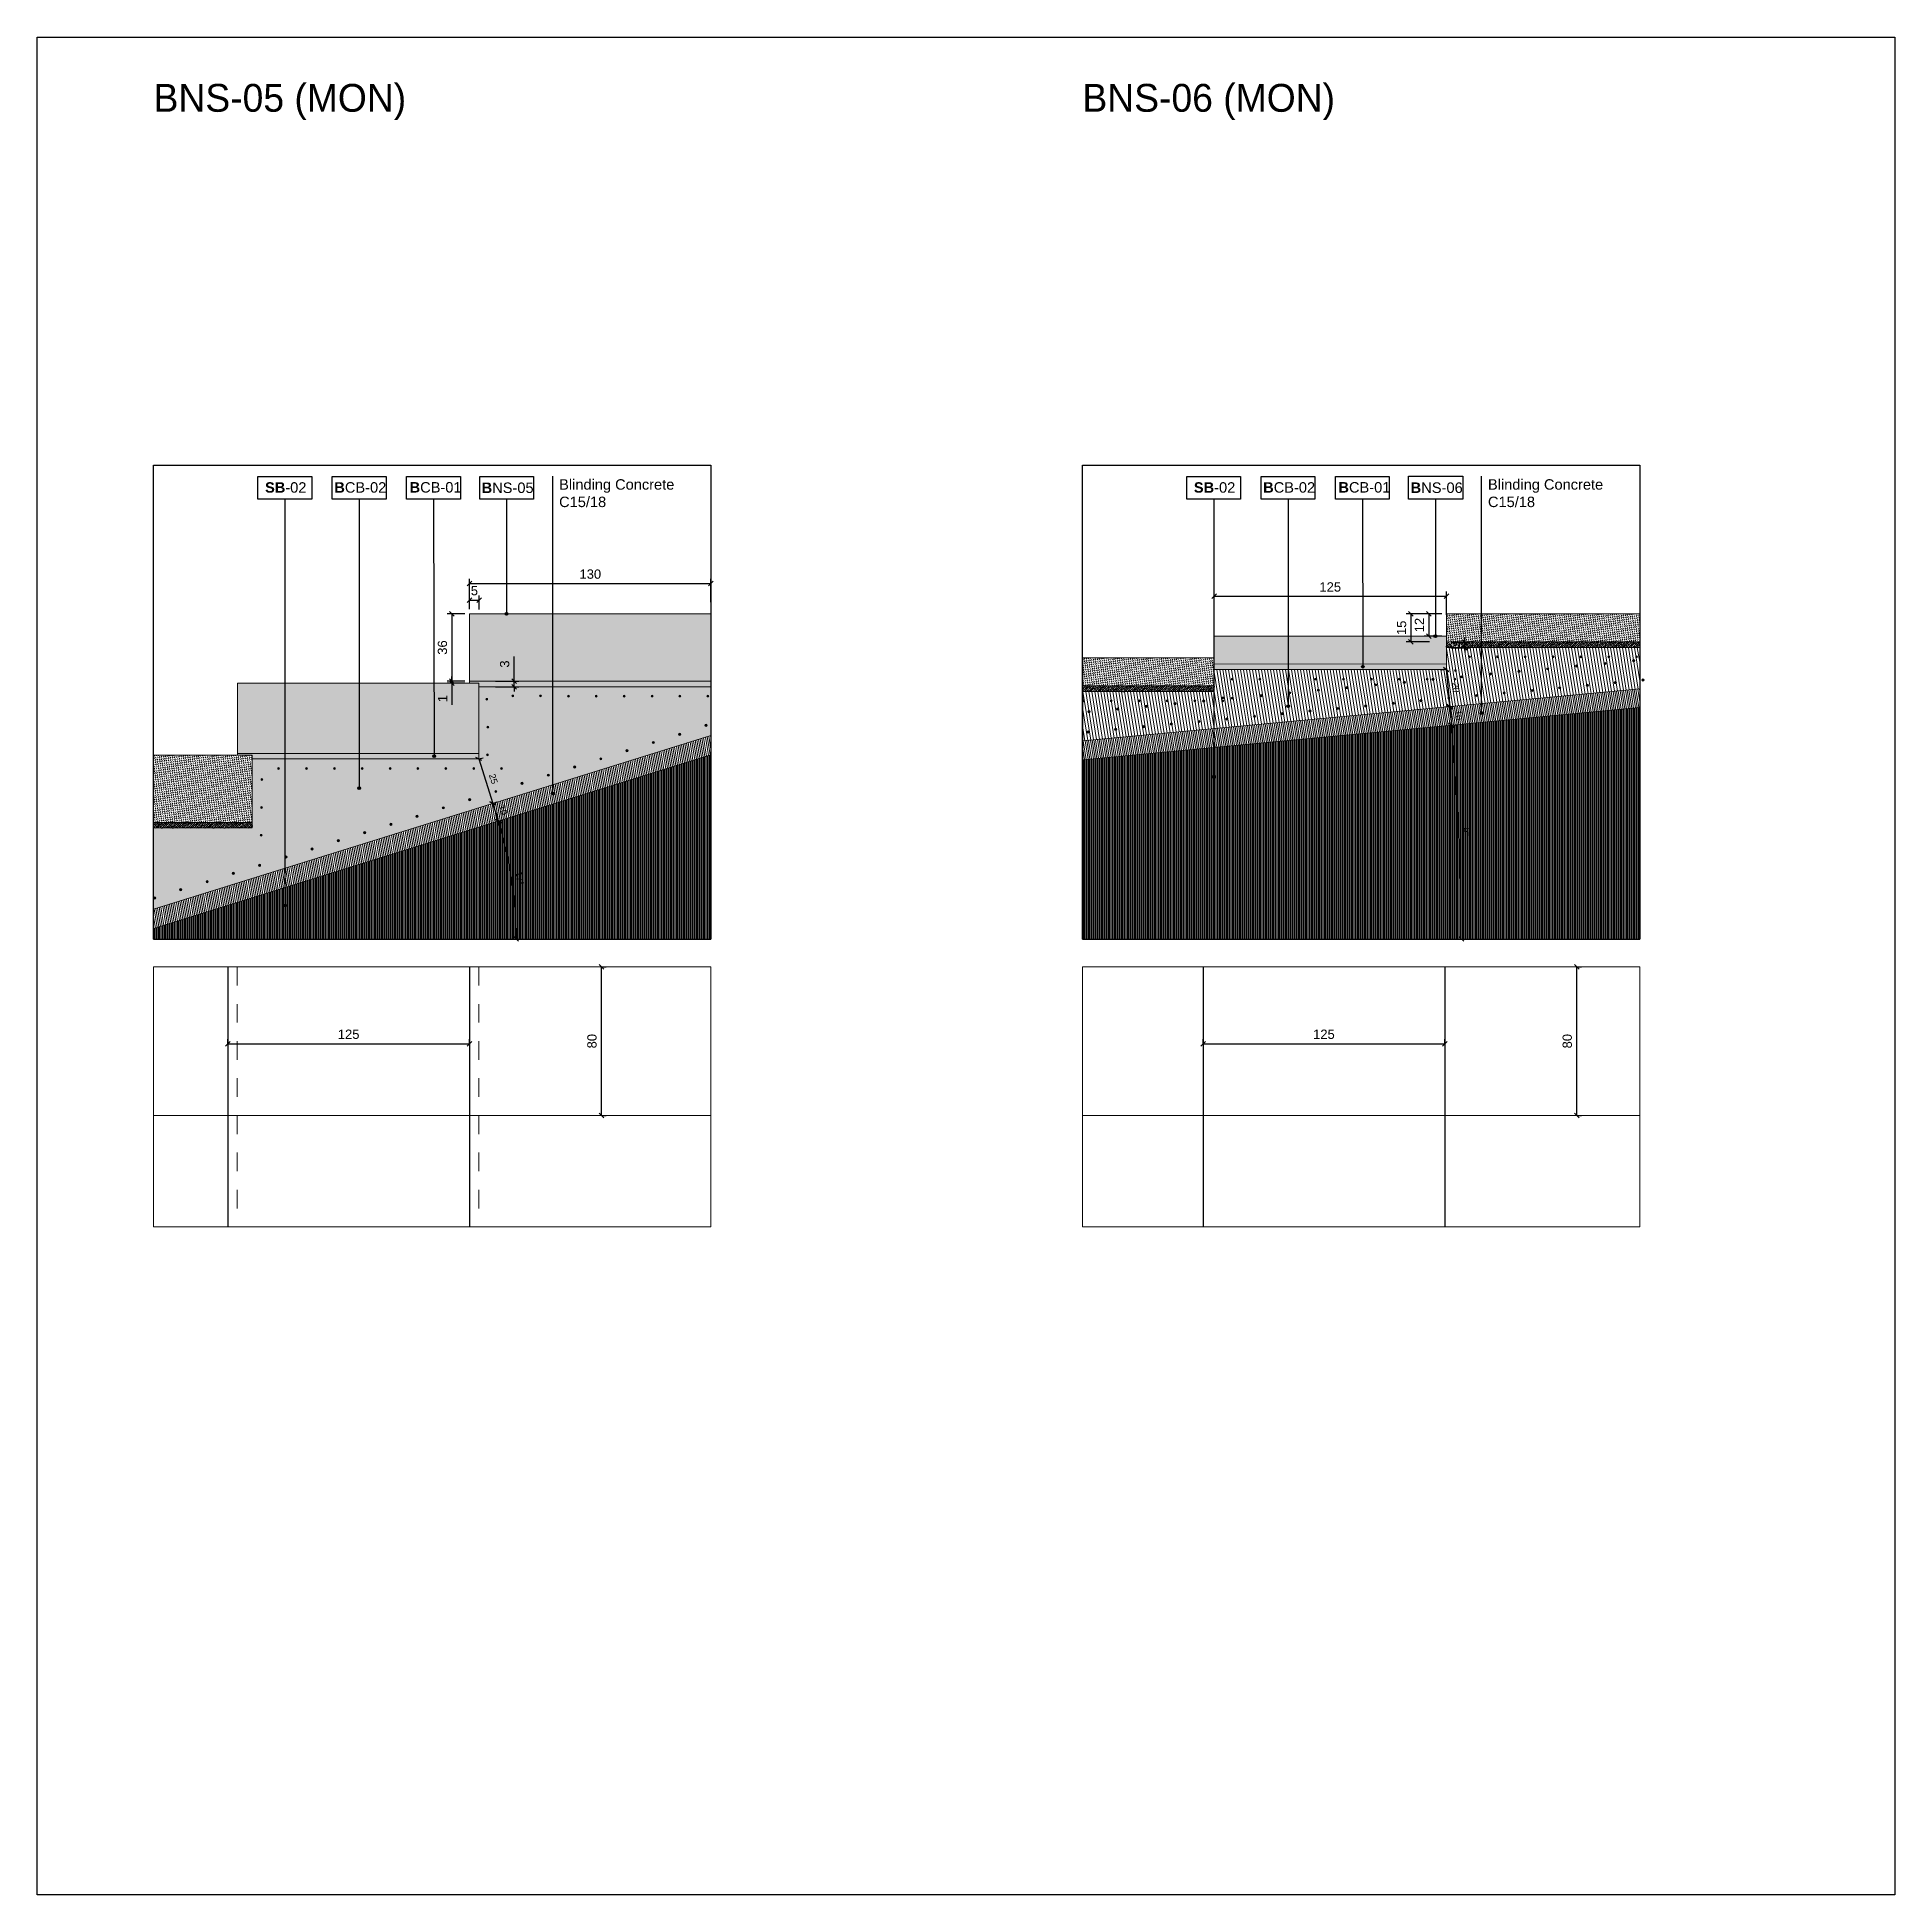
# Model space of a CAD drawing. Header units: metres. Extents: x -325 to 301, y -147 to 149.
# Drawn here: x 240.92 to 250.92, y 103.46 to 113.46 of the extents above; entities that cross this region are included whole.
import ezdxf

# ---------------------------------------------------------------- set-up
doc = ezdxf.new("R2010")
doc.units = ezdxf.units.M
doc.linetypes.add('HIDDEN', pattern=[0.375, 0.25, -0.125])
doc.layers.get('Defpoints').update_dxf_attribs({"lineweight": 13})
doc.layers.add('-aux', color=50, linetype='Continuous', plot=False)
doc.layers.add('02-L-AUX', color=2, linetype='Continuous', plot=False)
doc.layers.add('0-TX-1_25', color=7, linetype='Continuous', true_color=0x3f4f7f)
doc.layers.add('EIT_3 TR sorra', color=7, linetype='Continuous', true_color=0xd8ceb0)
for name, color, linetype, lineweight, true_color in [('02-L-Joints-Paviment_07_Natural Stone', 7, 'Continuous', 5, 0x998833), ('03-TR-Paviment_08_Natural Stone Bleachers', 7, 'Continuous', 5, 0xafad9d), ('3-TR tot_u', 7, 'Continuous', 5, 0x787878)]:
    doc.layers.add(name, color=color, linetype=linetype, lineweight=lineweight, true_color=true_color)
for name, color, linetype in [('02-L-Stair-Terraces', 6, 'Continuous'), ('1-SECCIÓ', 1, 'Continuous'), ('A-KEYPLAN_HATCH', 7, 'Continuous'), ('A_TEXT_2', 7, 'Continuous'), ('EIT_0 Llegenda', 7, 'Continuous')]:
    doc.layers.add(name, color=color, linetype=linetype)
for name, color, linetype, lineweight in [('1-CM', 7, 'Continuous', 0), ('2-L-Projecció', 252, 'Continuous', 0), ('2-L-secció', 1, 'Continuous', 0), ('2-metall', 5, 'Continuous', 0), ('3-TR Formigó', 252, 'Continuous', 0), ('3-TR Seleccionat', 44, 'Continuous', 0)]:
    doc.layers.add(name, color=color, linetype=linetype, lineweight=lineweight)
doc.styles.get("Standard").update_dxf_attribs({"font": 'arial.ttf'})
doc.styles.add('x-llegenda materials$0$ENGRAVERS', font='TT0586M.TTF')
doc.dimstyles.new('ISO-25', dxfattribs={"dimtxt": 0.1, "dimasz": 0.1, "dimexe": 0.1, "dimexo": 0.1, "dimgap": 0.1, "dimtad": 1, "dimdec": 0, "dimlfac": 100, "dimzin": 9, "dimtxsty": 'Standard', "dimblk": 'OBLIQUE', "dimcen": 0.1, "dimadec": 0, "dimazin": 0, "dimtfac": 1, "dimtdec": 0, "dimtmove": 0, "dimatfit": 3, "dimldrblk": 'OBLIQUE', "dimfxl": 1, "dimarcsym": 0})

msp = doc.modelspace()

# ---------------------------------------------------------------- texts
at = {"layer": '0-TX-1_25', "char_height": 0.05625, "attachment_point": 1}
for insert in [(243.732, 111.077), (248.732, 111.077)]:
    msp.add_mtext_dynamic_manual_height_columns('Blinding Concrete\\PC15/18', width=0.64734, gutter_width=12.5, heights=[0], dxfattribs=dict(at, insert=insert))
at = {"layer": 'EIT_0 Llegenda', "char_height": 0.15, "width": 19.2101, "attachment_point": 1, "style": 'x-llegenda materials$0$ENGRAVERS'}
for s, insert in [('BNS-05 (MON)', (241.549, 113.205)), ('BNS-06 (MON)', (246.549, 113.205))]:
    msp.add_mtext(s, dxfattribs=dict(at, insert=insert))

# ---------------------------------------------------------------- blocks, each defined once
blk = doc.blocks.new('_Oblique')
at = {"color": 0, "lineweight": -2}
blk.add_line((-0.5, -0.5), (0.5, 0.5), dxfattribs=at)
blk = doc.blocks.new('*D850')
at = {"layer": '0-TX-1_25', "color": 0, "lineweight": -2, "transparency": 16777216}
for p, q in [((243.25, 110.377), (243.25, 110.451)), ((243.25, 110.426), (243.302, 110.426)), ((243.302, 110.376), (243.302, 110.451))]:
    blk.add_line(p, q, dxfattribs=at)
at = {"layer": 'Defpoints', "color": 0, "transparency": 16777216}
for p in [(243.302, 110.426), (243.25, 110.352), (243.302, 110.351)]:
    blk.add_point(p, dxfattribs=at)
at = {"layer": '0-TX-1_25', "color": 0, "lineweight": -2, "transparency": 16777216, "xscale": 0.025, "yscale": 0.025, "zscale": 0.025, "rotation": 180}
blk.add_blockref('_Oblique', (243.25, 110.426), dxfattribs=at)
at = {"layer": '0-TX-1_25', "color": 0, "lineweight": -2, "transparency": 16777216, "xscale": 0.025, "yscale": 0.025, "zscale": 0.025}
blk.add_blockref('_Oblique', (243.302, 110.426), dxfattribs=at)
at = {"layer": '0-TX-1_25', "color": 0, "transparency": 16777216, "insert": (243.276, 110.477), "char_height": 0.05, "attachment_point": 5}
blk.add_mtext('5', dxfattribs=at)
blk = doc.blocks.new('*D851')
at = {"layer": '0-TX-1_25', "color": 0, "lineweight": -2, "transparency": 16777216}
for p, q in [((243.225, 110.352), (243.13, 110.352)), ((243.155, 110.352), (243.155, 109.99)), ((243.225, 109.99), (243.13, 109.99))]:
    blk.add_line(p, q, dxfattribs=at)
at = {"layer": 'Defpoints', "color": 0, "transparency": 16777216}
for p in [(243.25, 110.352), (243.155, 109.99), (243.25, 109.99)]:
    blk.add_point(p, dxfattribs=at)
at = {"layer": '0-TX-1_25', "color": 0, "lineweight": -2, "transparency": 16777216, "xscale": 0.025, "yscale": 0.025, "zscale": 0.025}
for p, rotation in [((243.155, 110.352), 90), ((243.155, 109.99), 270)]:
    blk.add_blockref('_Oblique', p, dxfattribs=dict(at, rotation=rotation))
at = {"layer": '0-TX-1_25', "color": 0, "transparency": 16777216, "insert": (243.104, 110.171), "char_height": 0.05, "attachment_point": 5, "rotation": 90}
blk.add_mtext('36', dxfattribs=at)
blk = doc.blocks.new('*D852')
at = {"layer": '0-TX-1_25', "color": 0, "lineweight": -2, "transparency": 16777216}
for p, q in [((243.155, 109.99), (243.155, 110.015)), ((243.225, 109.99), (243.13, 109.99)), ((243.225, 109.98), (243.13, 109.98)), ((243.155, 109.99), (243.155, 109.98)), ((243.155, 109.98), (243.155, 109.862))]:
    blk.add_line(p, q, dxfattribs=at)
at = {"layer": 'Defpoints', "color": 0, "transparency": 16777216}
for p in [(243.155, 109.98), (243.25, 109.99), (243.25, 109.98)]:
    blk.add_point(p, dxfattribs=at)
at = {"layer": '0-TX-1_25', "color": 0, "lineweight": -2, "transparency": 16777216, "xscale": 0.025, "yscale": 0.025, "zscale": 0.025}
for p, rotation in [((243.155, 109.99), 270), ((243.155, 109.98), 90)]:
    blk.add_blockref('_Oblique', p, dxfattribs=dict(at, rotation=rotation))
at = {"layer": '0-TX-1_25', "color": 0, "transparency": 16777216, "insert": (243.105, 109.896), "char_height": 0.05, "attachment_point": 5, "rotation": 90}
blk.add_mtext('1', dxfattribs=at)
blk = doc.blocks.new('*D853')
at = {"layer": '0-TX-1_25', "color": 0, "lineweight": -2, "transparency": 16777216}
for p, q in [((243.3, 109.571), (243.324, 109.578)), ((243.3, 109.571), (243.375, 109.332)), ((243.375, 109.332), (243.399, 109.34))]:
    blk.add_line(p, q, dxfattribs=at)
at = {"layer": 'Defpoints', "color": 0, "transparency": 16777216}
for p in [(243.3, 109.571), (243.375, 109.332), (243.375, 109.332)]:
    blk.add_point(p, dxfattribs=at)
at = {"layer": '0-TX-1_25', "color": 0, "lineweight": -2, "transparency": 16777216, "xscale": 0.025, "yscale": 0.025, "zscale": 0.025}
for p, rotation in [((243.3, 109.571), 107.3207628061981), ((243.375, 109.332), 287.3207628061982)]:
    blk.add_blockref('_Oblique', p, dxfattribs=dict(at, rotation=rotation))
at = {"layer": '0-TX-1_25', "color": 0, "transparency": 16777216, "insert": (243.378, 109.464), "char_height": 0.035, "attachment_point": 5, "rotation": 287.3208}
blk.add_mtext('25', dxfattribs=at)
blk = doc.blocks.new('Rodó Metàlic 12 mm')
at = {"layer": '2-metall'}
h = blk.add_hatch(color=256, dxfattribs=at)
h.dxf.hatch_style = 1
edge = h.paths.add_edge_path()
edge.add_arc((0, 0), 0.006, 0, 360)
blk.add_circle((0, 0), 0.006, dxfattribs=at)
blk = doc.blocks.new('*U845')
at = {"layer": '2-metall'}
blk.add_blockref('Rodó Metàlic 12 mm', (0.026, 0.006), dxfattribs=at)
blk = doc.blocks.new('*U846')
at = {"layer": '2-metall', "color": 0, "linetype": 'ByBlock', "lineweight": -2, "transparency": 16777216}
blk.add_blockref('*U845', (254.463, 148.094), dxfattribs=at)
for p, rotation in [((254.605, 148.054), 342.6792371938009), ((254.746, 148.01), 342.6792371938009), ((254.888, 147.966), 342.6792371938009), ((255.029, 147.922), 342.6792371938009), ((255.17, 147.878), 342.6792371938009), ((255.311, 147.834), 342.6792371938009), ((255.453, 147.79), 342.6792371938009), ((255.594, 147.746), 342.6792371938009), ((255.735, 147.702), 342.6792371938009), ((255.877, 147.658), 342.6792371938009), ((256.018, 147.613), 342.6792371938009), ((256.159, 147.569), 342.6792371938009), ((256.3, 147.525), 342.6792371938009), ((256.442, 147.481), 342.6792371938009), ((256.583, 147.437), 342.6792371938009), ((256.724, 147.393), 342.6792371938009), ((256.866, 147.349), 342.6792371938009), ((257.007, 147.305), 342.6792371938009), ((257.148, 147.261), 342.6792371938008), ((257.29, 147.217), 342.6792371938008), ((257.431, 147.173), 342.6792371938008)]:
    blk.add_blockref('*U845', p, dxfattribs=dict(at, rotation=rotation))
blk = doc.blocks.new('Rodó Metàlic 5mm')
at = {"layer": '2-metall'}
h = blk.add_hatch(color=256, dxfattribs=at)
h.dxf.hatch_style = 1
edge = h.paths.add_edge_path()
edge.add_arc((0, 0), 0.005, 0, 360)
blk.add_circle((0, 0), 0.005, dxfattribs=at)
blk = doc.blocks.new('*U847')
at = {"layer": '2-metall', "rotation": 0.3456669033697483}
blk.add_blockref('Rodó Metàlic 5mm', (0.017, -0.005), dxfattribs=at)
blk = doc.blocks.new('*U848')
at = {"layer": '2-metall', "color": 0, "linetype": 'ByBlock', "lineweight": -2, "transparency": 16777216}
for p, rotation in [((56.671, 51.888), 359.6543330966298), ((56.821, 51.887), 359.6543330966298), ((56.971, 51.886), 359.6543330966298), ((57.121, 51.885), 359.6543330966298), ((57.271, 51.884), 359.6543330966298), ((57.421, 51.883), 359.6543330966298), ((57.571, 51.883), 359.6543330966298), ((57.721, 51.882), 359.6543330966298), ((57.87, 51.874), 312.329255544716), ((57.876, 51.726), 270.5427349470208), ((57.877, 51.576), 270.5427349470208)]:
    blk.add_blockref('*U847', p, dxfattribs=dict(at, rotation=rotation))
blk = doc.blocks.new('*U849')
at = {"layer": '2-metall', "rotation": 0.3456669033697483}
blk.add_blockref('Rodó Metàlic 5mm', (0.017, -0.005), dxfattribs=at)
blk = doc.blocks.new('*U844')
at = {"layer": '2-metall', "color": 0, "linetype": 'ByBlock', "lineweight": -2, "transparency": 16777216}
for p, rotation in [((56.564, 51.889), 359.654333090681), ((56.714, 51.888), 359.654333090681), ((56.864, 51.887), 359.654333090681), ((57.014, 51.886), 359.654333090681), ((57.164, 51.885), 359.654333090681), ((57.314, 51.884), 359.654333090681), ((57.464, 51.883), 359.654333090681), ((57.614, 51.882), 359.654333090681), ((57.764, 51.881), 359.654333090681), ((57.875, 51.833), 270.5427349470188), ((57.876, 51.683), 270.5427349470188), ((57.878, 51.533), 270.5427349470188)]:
    blk.add_blockref('*U849', p, dxfattribs=dict(at, rotation=rotation))
blk = doc.blocks.new('hatch keyplan 2')
at = {"layer": 'A-KEYPLAN_HATCH'}
blk.add_lwpolyline([(0, 0.00548), (0.01287, 0.00548), (0.01287, 0), (0, 0)], close=True, dxfattribs=at)
blk = doc.blocks.new('hatch keyplan')
at = {"layer": 'A-KEYPLAN_HATCH'}
blk.add_blockref('hatch keyplan 2', (1.43058, 0.85215), dxfattribs=at)
blk = doc.blocks.new('SB-02')
at = {"layer": 'A-KEYPLAN_HATCH'}
blk.add_blockref('hatch keyplan', (-1.43058, -0.85215), dxfattribs=at)
at = {"layer": 'A_TEXT_2', "insert": (-0.0008, 0.00408), "char_height": 0.0025, "attachment_point": 1}
blk.add_mtext_dynamic_manual_height_columns('\\pi0.00249;{\\fArial|b1|i0|c0|p34;SB}-02', width=0.0145619, gutter_width=0.015, heights=[0], dxfattribs=at)
blk = doc.blocks.new('B-CB01')
at = {"layer": 'A-KEYPLAN_HATCH'}
blk.add_blockref('hatch keyplan', (-1.43058, -0.85215), dxfattribs=at)
at = {"layer": 'A_TEXT_2', "insert": (-0.0008, 0.00411), "char_height": 0.0025, "attachment_point": 1}
blk.add_mtext_dynamic_manual_height_columns('\\pi0.00152;{\\fArial|b1|i0|c0|p34;B}CB-01', width=0.0145619, gutter_width=0.015, heights=[0], dxfattribs=at)
blk = doc.blocks.new('B-CB02')
at = {"layer": 'A-KEYPLAN_HATCH'}
blk.add_blockref('hatch keyplan', (-1.43058, -0.85215), dxfattribs=at)
at = {"layer": 'A_TEXT_2', "insert": (-0.0008, 0.00409), "char_height": 0.0025, "attachment_point": 1}
blk.add_mtext_dynamic_manual_height_columns('\\pi0.00129;{\\fArial|b1|i0|c0|p34;B}CB-02', width=0.0145619, gutter_width=0.015, heights=[0], dxfattribs=at)
blk = doc.blocks.new('*D854')
at = {"layer": '0-TX-1_25', "color": 0, "lineweight": -2, "transparency": 16777216}
for p, q in [((243.25, 110.416), (243.25, 110.541)), ((243.25, 110.516), (244.549, 110.516)), ((244.549, 110.416), (244.549, 110.541))]:
    blk.add_line(p, q, dxfattribs=at)
at = {"layer": 'Defpoints', "color": 0, "transparency": 16777216}
for p in [(244.549, 110.516), (243.25, 110.352), (244.549, 110.352)]:
    blk.add_point(p, dxfattribs=at)
at = {"layer": '0-TX-1_25', "color": 0, "lineweight": -2, "transparency": 16777216, "xscale": 0.025, "yscale": 0.025, "zscale": 0.025, "rotation": 180}
blk.add_blockref('_Oblique', (243.25, 110.516), dxfattribs=at)
at = {"layer": '0-TX-1_25', "color": 0, "lineweight": -2, "transparency": 16777216, "xscale": 0.025, "yscale": 0.025, "zscale": 0.025}
blk.add_blockref('_Oblique', (244.549, 110.516), dxfattribs=at)
at = {"layer": '0-TX-1_25', "color": 0, "transparency": 16777216, "insert": (243.9, 110.566), "char_height": 0.05, "attachment_point": 5}
blk.add_mtext('130', dxfattribs=at)
blk = doc.blocks.new('POINT')
at = {"layer": '0-TX-1_25'}
h = blk.add_hatch(dxfattribs=at)
h.set_pattern_fill('ANGLE', color=256)
h.set_pattern_definition([(0, (-83.747, -12.726), (0, 6.985), [5.08, -1.905]), (90, (-83.747, -12.726), (-6.985, 4e-16), [5.08, -1.905])])
edge = h.paths.add_edge_path()
edge.add_arc((0, 0), 0.0075, 0, 360)
h = blk.add_hatch(color=256, dxfattribs=at)
h.dxf.hatch_style = 1
edge = h.paths.add_edge_path()
edge.add_arc((0, 0), 0.0075, 0, 360)
blk.add_circle((0, 0), 0.0075, dxfattribs=at)
blk = doc.blocks.new('*D855')
at = {"layer": '0-TX-1_25', "color": 0, "lineweight": -2, "transparency": 16777216}
for p, q in [((243.49, 109.99), (243.49, 110.123)), ((243.39, 109.99), (243.515, 109.99)), ((243.39, 109.96), (243.515, 109.96)), ((243.49, 109.96), (243.49, 109.99)), ((243.49, 109.96), (243.49, 109.935))]:
    blk.add_line(p, q, dxfattribs=at)
at = {"layer": 'Defpoints', "color": 0, "transparency": 16777216}
for p in [(243.3, 109.99), (243.3, 109.96), (243.49, 109.99)]:
    blk.add_point(p, dxfattribs=at)
at = {"layer": '0-TX-1_25', "color": 0, "lineweight": -2, "transparency": 16777216, "xscale": 0.025, "yscale": 0.025, "zscale": 0.025}
for p, rotation in [((243.49, 109.99), 270), ((243.49, 109.96), 90)]:
    blk.add_blockref('_Oblique', p, dxfattribs=dict(at, rotation=rotation))
at = {"layer": '0-TX-1_25', "color": 0, "transparency": 16777216, "insert": (243.439, 110.082), "char_height": 0.05, "attachment_point": 5, "rotation": 90}
blk.add_mtext('3', dxfattribs=at)
blk = doc.blocks.new('*D857')
at = {"layer": '0-TX-1_25', "color": 0, "lineweight": -2, "transparency": 16777216}
for p, q in [((241.949, 108.038), (241.949, 108.063)), ((241.949, 108.038), (243.249, 108.038)), ((243.249, 108.038), (243.249, 108.063))]:
    blk.add_line(p, q, dxfattribs=at)
at = {"layer": 'Defpoints', "color": 0, "transparency": 16777216}
for p in [(241.949, 108.038), (243.249, 108.038), (243.249, 108.038)]:
    blk.add_point(p, dxfattribs=at)
at = {"layer": '0-TX-1_25', "color": 0, "lineweight": -2, "transparency": 16777216, "xscale": 0.025, "yscale": 0.025, "zscale": 0.025, "rotation": 180}
blk.add_blockref('_Oblique', (241.949, 108.038), dxfattribs=at)
at = {"layer": '0-TX-1_25', "color": 0, "lineweight": -2, "transparency": 16777216, "xscale": 0.025, "yscale": 0.025, "zscale": 0.025}
blk.add_blockref('_Oblique', (243.249, 108.038), dxfattribs=at)
at = {"layer": '0-TX-1_25', "color": 0, "transparency": 16777216, "insert": (242.599, 108.089), "char_height": 0.05, "attachment_point": 5}
blk.add_mtext('125', dxfattribs=at)
blk = doc.blocks.new('*D858')
at = {"layer": '0-TX-1_25', "color": 0, "lineweight": -2, "transparency": 16777216}
for p, q in [((243.96, 108.452), (243.985, 108.452)), ((243.96, 107.652), (243.96, 108.452)), ((243.96, 107.652), (243.985, 107.652))]:
    blk.add_line(p, q, dxfattribs=at)
at = {"layer": 'Defpoints', "color": 0, "transparency": 16777216}
for p in [(243.96, 108.452), (243.96, 108.452), (243.96, 107.652)]:
    blk.add_point(p, dxfattribs=at)
at = {"layer": '0-TX-1_25', "color": 0, "lineweight": -2, "transparency": 16777216, "xscale": 0.025, "yscale": 0.025, "zscale": 0.025}
for p, rotation in [((243.96, 108.452), 90), ((243.96, 107.652), 270)]:
    blk.add_blockref('_Oblique', p, dxfattribs=dict(at, rotation=rotation))
at = {"layer": '0-TX-1_25', "color": 0, "transparency": 16777216, "insert": (243.909, 108.052), "char_height": 0.05, "attachment_point": 5, "rotation": 90}
blk.add_mtext('80', dxfattribs=at)
blk = doc.blocks.new('*D865')
at = {"layer": '0-TX-1_25', "color": 0, "lineweight": -2, "transparency": 16777216}
for p, q in [((248.483, 110.352), (248.388, 110.352)), ((248.413, 110.352), (248.413, 110.232)), ((248.483, 110.232), (248.388, 110.232))]:
    blk.add_line(p, q, dxfattribs=at)
at = {"layer": 'Defpoints', "color": 0, "transparency": 16777216}
for p in [(248.508, 110.352), (248.413, 110.232), (248.508, 110.232)]:
    blk.add_point(p, dxfattribs=at)
at = {"layer": '0-TX-1_25', "color": 0, "lineweight": -2, "transparency": 16777216, "xscale": 0.025, "yscale": 0.025, "zscale": 0.025}
for p, rotation in [((248.413, 110.352), 90), ((248.413, 110.232), 270)]:
    blk.add_blockref('_Oblique', p, dxfattribs=dict(at, rotation=rotation))
at = {"layer": '0-TX-1_25', "color": 0, "transparency": 16777216, "insert": (248.363, 110.292), "char_height": 0.05, "attachment_point": 5, "rotation": 90}
blk.add_mtext('12', dxfattribs=at)
blk = doc.blocks.new('*D864')
at = {"layer": '0-TX-1_25', "color": 0, "lineweight": -2, "transparency": 16777216}
for p, q in [((247.258, 110.347), (247.258, 110.472)), ((247.258, 110.447), (248.508, 110.447)), ((248.508, 110.347), (248.508, 110.472))]:
    blk.add_line(p, q, dxfattribs=at)
at = {"layer": 'Defpoints', "color": 0, "transparency": 16777216}
for p in [(248.508, 110.447), (247.258, 110.234), (248.508, 110.233)]:
    blk.add_point(p, dxfattribs=at)
at = {"layer": '0-TX-1_25', "color": 0, "lineweight": -2, "transparency": 16777216, "xscale": 0.025, "yscale": 0.025, "zscale": 0.025, "rotation": 180}
blk.add_blockref('_Oblique', (247.258, 110.447), dxfattribs=at)
at = {"layer": '0-TX-1_25', "color": 0, "lineweight": -2, "transparency": 16777216, "xscale": 0.025, "yscale": 0.025, "zscale": 0.025}
blk.add_blockref('_Oblique', (248.508, 110.447), dxfattribs=at)
at = {"layer": '0-TX-1_25', "color": 0, "transparency": 16777216, "insert": (247.883, 110.497), "char_height": 0.05, "attachment_point": 5}
blk.add_mtext('125', dxfattribs=at)
blk = doc.blocks.new('*D862')
at = {"layer": '0-TX-1_25', "color": 0, "lineweight": -2, "transparency": 16777216}
for p, q in [((247.199, 108.038), (247.199, 108.063)), ((247.199, 108.038), (248.499, 108.038)), ((248.499, 108.038), (248.499, 108.063))]:
    blk.add_line(p, q, dxfattribs=at)
at = {"layer": 'Defpoints', "color": 0, "transparency": 16777216}
for p in [(247.199, 108.038), (248.499, 108.038), (248.499, 108.038)]:
    blk.add_point(p, dxfattribs=at)
at = {"layer": '0-TX-1_25', "color": 0, "lineweight": -2, "transparency": 16777216, "xscale": 0.025, "yscale": 0.025, "zscale": 0.025, "rotation": 180}
blk.add_blockref('_Oblique', (247.199, 108.038), dxfattribs=at)
at = {"layer": '0-TX-1_25', "color": 0, "lineweight": -2, "transparency": 16777216, "xscale": 0.025, "yscale": 0.025, "zscale": 0.025}
blk.add_blockref('_Oblique', (248.499, 108.038), dxfattribs=at)
at = {"layer": '0-TX-1_25', "color": 0, "transparency": 16777216, "insert": (247.849, 108.089), "char_height": 0.05, "attachment_point": 5}
blk.add_mtext('125', dxfattribs=at)
blk = doc.blocks.new('*D863')
at = {"layer": '0-TX-1_25', "color": 0, "lineweight": -2, "transparency": 16777216}
for p, q in [((249.21, 108.452), (249.235, 108.452)), ((249.21, 107.652), (249.21, 108.452)), ((249.21, 107.652), (249.235, 107.652))]:
    blk.add_line(p, q, dxfattribs=at)
at = {"layer": 'Defpoints', "color": 0, "transparency": 16777216}
for p in [(249.21, 108.452), (249.21, 108.452), (249.21, 107.652)]:
    blk.add_point(p, dxfattribs=at)
at = {"layer": '0-TX-1_25', "color": 0, "lineweight": -2, "transparency": 16777216, "xscale": 0.025, "yscale": 0.025, "zscale": 0.025}
for p, rotation in [((249.21, 108.452), 90), ((249.21, 107.652), 270)]:
    blk.add_blockref('_Oblique', p, dxfattribs=dict(at, rotation=rotation))
at = {"layer": '0-TX-1_25', "color": 0, "transparency": 16777216, "insert": (249.159, 108.052), "char_height": 0.05, "attachment_point": 5, "rotation": 90}
blk.add_mtext('80', dxfattribs=at)
blk = doc.blocks.new('B05')
at = {"layer": 'A-KEYPLAN_HATCH'}
blk.add_blockref('hatch keyplan', (-1.42958, -0.85215), dxfattribs=at)
at = {"layer": 'A_TEXT_2', "insert": (0.0002, 0.00401), "char_height": 0.0025, "attachment_point": 1}
blk.add_mtext_dynamic_manual_height_columns('\\pi0.00127;{\\fArial|b1|i0|c0|p34;B}NS-05', width=0.0145619, gutter_width=0.015, heights=[0], dxfattribs=at)
blk = doc.blocks.new('*U874')
at = {"layer": '2-metall', "rotation": 270.0000000000021}
blk.add_blockref('Rodó Metàlic 12 mm', (0.031, 0.006), dxfattribs=at)
blk = doc.blocks.new('*U875')
at = {"layer": '2-metall', "color": 0, "linetype": 'ByBlock', "lineweight": -2, "transparency": 16777216, "rotation": 5.343830300470005}
for p in [(249.536, 109.987), (248.491, 109.89), (248.64, 109.904), (248.789, 109.918), (248.939, 109.931), (249.088, 109.945), (249.237, 109.959), (249.387, 109.973), (247.445, 109.792), (247.595, 109.806), (247.744, 109.82), (247.893, 109.834), (248.043, 109.848), (248.192, 109.862), (248.341, 109.876), (246.549, 109.708), (246.698, 109.722), (246.848, 109.736), (246.997, 109.75), (247.147, 109.764), (247.296, 109.778)]:
    blk.add_blockref('*U874', p, dxfattribs=at)
blk = doc.blocks.new('*U866')
at = {"layer": '2-metall', "rotation": 270.0000000000018}
blk.add_blockref('Rodó Metàlic 12 mm', (0.035, -0.006), dxfattribs=at)
blk = doc.blocks.new('*U867')
at = {"layer": '2-metall', "color": 0, "linetype": 'ByBlock', "lineweight": -2, "transparency": 16777216, "rotation": 5.342484475590542}
for p in [(249.481, 110.103), (248.401, 110.002), (248.555, 110.016), (248.71, 110.031), (248.864, 110.045), (249.018, 110.059), (249.173, 110.074), (249.327, 110.088), (247.321, 109.901), (247.475, 109.915), (247.629, 109.93), (247.784, 109.944), (247.938, 109.958), (248.092, 109.973), (248.247, 109.987), (246.549, 109.828), (246.703, 109.843), (246.858, 109.857), (247.012, 109.872), (247.166, 109.886)]:
    blk.add_blockref('*U866', p, dxfattribs=at)
blk = doc.blocks.new('*U868')
at = {"layer": '2-metall', "rotation": 0.3456669033697483}
blk.add_blockref('Rodó Metàlic 5mm', (0.017, -0.005), dxfattribs=at)
blk = doc.blocks.new('*U869')
at = {"layer": '2-metall', "color": 0, "linetype": 'ByBlock', "lineweight": -2, "transparency": 16777216, "rotation": 359.6504193212964}
for p in [(65.782, 51.087), (65.932, 51.086), (66.082, 51.085), (66.232, 51.084), (66.382, 51.083), (66.532, 51.083)]:
    blk.add_blockref('*U868', p, dxfattribs=at)
blk = doc.blocks.new('*U870')
at = {"layer": '2-metall', "rotation": 0.3456669033697483}
blk.add_blockref('Rodó Metàlic 5mm', (0.017, -0.005), dxfattribs=at)
blk = doc.blocks.new('*U871')
at = {"layer": '2-metall', "color": 0, "linetype": 'ByBlock', "lineweight": -2, "transparency": 16777216}
for p, rotation in [((65.782, 51.087), 359.6504193212964), ((65.932, 51.086), 359.6504193212964), ((66.082, 51.085), 359.6504193212964), ((66.232, 51.084), 359.6504193212964), ((66.382, 51.083), 359.6504193212964), ((66.532, 51.083), 359.6504193212964), ((66.682, 51.082), 359.6504193212964), ((66.832, 51.081), 359.6504193212964), ((66.982, 51.08), 359.6504193212964), ((67.052, 50.99), 270.7371850173448)]:
    blk.add_blockref('*U870', p, dxfattribs=dict(at, rotation=rotation))
blk = doc.blocks.new('*U872')
at = {"layer": '2-metall', "rotation": 0.3456669033697483}
blk.add_blockref('Rodó Metàlic 5mm', (0.017, -0.005), dxfattribs=at)
blk = doc.blocks.new('*U873')
at = {"layer": '2-metall', "color": 0, "linetype": 'ByBlock', "lineweight": -2, "transparency": 16777216}
for p, rotation in [((66.054, 51.085), 359.6504193212943), ((66.204, 51.085), 359.6504193212943), ((66.354, 51.084), 359.6504193212943), ((66.504, 51.083), 359.6504193212943), ((66.654, 51.082), 359.6504193212943), ((66.804, 51.081), 359.6504193212943), ((66.954, 51.08), 359.6504193212943), ((67.051, 51.018), 270.7371850173466)]:
    blk.add_blockref('*U872', p, dxfattribs=dict(at, rotation=rotation))
blk = doc.blocks.new('*D876')
at = {"layer": '0-TX-1_25', "color": 0, "lineweight": -2, "transparency": 16777216}
for p, q in [((248.534, 110.2), (248.632, 110.2)), ((248.607, 110.2), (248.607, 110.225)), ((248.607, 110.2), (248.607, 110.17)), ((248.533, 110.17), (248.632, 110.17)), ((248.607, 110.17), (248.607, 110.145))]:
    blk.add_line(p, q, dxfattribs=at)
at = {"layer": 'Defpoints', "color": 0, "transparency": 16777216}
for p in [(248.509, 110.2), (248.508, 110.17), (248.607, 110.17)]:
    blk.add_point(p, dxfattribs=at)
at = {"layer": '0-TX-1_25', "color": 0, "lineweight": -2, "transparency": 16777216, "xscale": 0.025, "yscale": 0.025, "zscale": 0.025}
for p, rotation in [((248.607, 110.2), 270), ((248.607, 110.17), 90)]:
    blk.add_blockref('_Oblique', p, dxfattribs=dict(at, rotation=rotation))
at = {"layer": '0-TX-1_25', "color": 0, "transparency": 16777216, "insert": (248.556, 110.185), "char_height": 0.05, "attachment_point": 5, "rotation": 90}
blk.add_mtext('3', dxfattribs=at)
blk = doc.blocks.new('*D877')
at = {"layer": '0-TX-1_25', "color": 0, "lineweight": -2, "transparency": 16777216}
for p, q in [((248.507, 110.052), (248.482, 110.049)), ((248.507, 110.052), (248.526, 109.853)), ((248.526, 109.853), (248.501, 109.85))]:
    blk.add_line(p, q, dxfattribs=at)
at = {"layer": 'Defpoints', "color": 0, "transparency": 16777216}
for p in [(248.507, 110.052), (248.526, 109.853), (248.526, 109.853)]:
    blk.add_point(p, dxfattribs=at)
at = {"layer": '0-TX-1_25', "color": 0, "lineweight": -2, "transparency": 16777216, "xscale": 0.025, "yscale": 0.025, "zscale": 0.025}
for p, rotation in [((248.507, 110.052), 95.34383030045943), ((248.526, 109.853), 275.3438303004594)]:
    blk.add_blockref('_Oblique', p, dxfattribs=dict(at, rotation=rotation))
at = {"layer": '0-TX-1_25', "color": 0, "transparency": 16777216, "insert": (248.559, 109.956), "char_height": 0.035, "attachment_point": 5, "rotation": 275.3438}
blk.add_mtext('20', dxfattribs=at)
blk = doc.blocks.new('*D878')
at = {"layer": '0-TX-1_25', "color": 0, "lineweight": -2, "transparency": 16777216}
for p, q in [((248.388, 110.352), (248.292, 110.352)), ((248.317, 110.352), (248.317, 110.202)), ((248.417, 110.202), (248.292, 110.202))]:
    blk.add_line(p, q, dxfattribs=at)
at = {"layer": 'Defpoints', "color": 0, "transparency": 16777216}
for p in [(248.413, 110.352), (248.317, 110.202), (248.508, 110.202)]:
    blk.add_point(p, dxfattribs=at)
at = {"layer": '0-TX-1_25', "color": 0, "lineweight": -2, "transparency": 16777216, "xscale": 0.025, "yscale": 0.025, "zscale": 0.025}
for p, rotation in [((248.317, 110.352), 90), ((248.317, 110.202), 270)]:
    blk.add_blockref('_Oblique', p, dxfattribs=dict(at, rotation=rotation))
at = {"layer": '0-TX-1_25', "color": 0, "transparency": 16777216, "insert": (248.267, 110.277), "char_height": 0.05, "attachment_point": 5, "rotation": 90}
blk.add_mtext('15', dxfattribs=at)
blk = doc.blocks.new('B06')
at = {"layer": 'A-KEYPLAN_HATCH'}
blk.add_blockref('hatch keyplan', (-1.42958, -0.85215), dxfattribs=at)
at = {"layer": 'A_TEXT_2', "insert": (0.0002, 0.00401), "char_height": 0.0025, "attachment_point": 1}
blk.add_mtext_dynamic_manual_height_columns('\\pi0.00128;{\\fArial|b1|i0|c0|p34;B}NS-06', width=0.0145619, gutter_width=0.015, heights=[0], dxfattribs=at)
blk = doc.blocks.new('*D2786')
at = {"layer": '0-TX-1_25', "color": 0, "lineweight": -2, "transparency": 16777216}
for p, q in [((243.375, 109.332), (243.399, 109.34)), ((243.375, 109.332), (243.404, 109.237)), ((243.404, 109.237), (243.428, 109.244))]:
    blk.add_line(p, q, dxfattribs=at)
at = {"layer": 'Defpoints', "color": 0, "transparency": 16777216}
for p in [(243.375, 109.332), (243.404, 109.237), (243.404, 109.237)]:
    blk.add_point(p, dxfattribs=at)
at = {"layer": '0-TX-1_25', "color": 0, "lineweight": -2, "transparency": 16777216, "xscale": 0.025, "yscale": 0.025, "zscale": 0.025}
for p, rotation in [((243.375, 109.332), 107.3207628062008), ((243.404, 109.237), 287.3207628062007)]:
    blk.add_blockref('_Oblique', p, dxfattribs=dict(at, rotation=rotation))
at = {"layer": '0-TX-1_25', "color": 0, "transparency": 16777216, "insert": (243.431, 109.297), "char_height": 0.035, "attachment_point": 5, "rotation": 287.3208}
blk.add_mtext('10', dxfattribs=at)
blk = doc.blocks.new('*D2787')
at = {"layer": '0-TX-1_25', "color": 0, "lineweight": -2, "transparency": 16777216}
blk.add_arc((241.368, 108.602), 2.133, 0, 17.3208, dxfattribs=at)
at = {"layer": 'Defpoints', "color": 0, "transparency": 16777216}
for p in [(244.549, 109.594), (243.49, 108.816), (241.549, 108.658), (241.549, 108.602), (244.549, 108.602)]:
    blk.add_point(p, dxfattribs=at)
at = {"layer": '0-TX-1_25', "color": 0, "lineweight": -2, "transparency": 16777216, "xscale": 0.025, "yscale": 0.025, "zscale": 0.025}
for p, rotation in [((243.404, 109.237), 107.3207628061993), ((243.501, 108.602), 270.0000000000003)]:
    blk.add_blockref('_Oblique', p, dxfattribs=dict(at, rotation=rotation))
at = {"layer": '0-TX-1_25', "color": 0, "transparency": 16777216, "insert": (243.519, 108.929), "char_height": 0.035, "attachment_point": 5, "rotation": 278.6604}
blk.add_mtext('17°', dxfattribs=at)
blk = doc.blocks.new('*D2788')
at = {"layer": '0-TX-1_25', "color": 0, "lineweight": -2, "transparency": 16777216}
for p, q in [((248.526, 109.853), (248.551, 109.855)), ((248.526, 109.853), (248.535, 109.753)), ((248.535, 109.753), (248.56, 109.755))]:
    blk.add_line(p, q, dxfattribs=at)
at = {"layer": 'Defpoints', "color": 0, "transparency": 16777216}
for p in [(248.526, 109.853), (248.535, 109.753), (248.535, 109.753)]:
    blk.add_point(p, dxfattribs=at)
at = {"layer": '0-TX-1_25', "color": 0, "lineweight": -2, "transparency": 16777216, "xscale": 0.025, "yscale": 0.025, "zscale": 0.025}
for p, rotation in [((248.526, 109.853), 95.34383030047712), ((248.535, 109.753), 275.3438303004771)]:
    blk.add_blockref('_Oblique', p, dxfattribs=dict(at, rotation=rotation))
at = {"layer": '0-TX-1_25', "color": 0, "transparency": 16777216, "insert": (248.573, 109.807), "char_height": 0.035, "attachment_point": 5, "rotation": 275.3438}
blk.add_mtext('10', dxfattribs=at)
blk = doc.blocks.new('*D2789')
at = {"layer": '0-TX-1_25', "color": 0, "lineweight": -2, "transparency": 16777216}
blk.add_arc((236.224, 108.602), 12.364, 0, 5.3438, dxfattribs=at)
at = {"layer": 'Defpoints', "color": 0, "transparency": 16777216}
for p in [(249.549, 109.848), (246.55, 109.567), (248.583, 108.986), (246.549, 108.602), (249.549, 108.602)]:
    blk.add_point(p, dxfattribs=at)
at = {"layer": '0-TX-1_25', "color": 0, "lineweight": -2, "transparency": 16777216, "xscale": 0.025, "yscale": 0.025, "zscale": 0.025}
for p, rotation in [((248.535, 109.753), 95.34383030046946), ((248.589, 108.602), 270.0000000000001)]:
    blk.add_blockref('_Oblique', p, dxfattribs=dict(at, rotation=rotation))
at = {"layer": '0-TX-1_25', "color": 0, "transparency": 16777216, "insert": (248.618, 109.18), "char_height": 0.035, "attachment_point": 5, "rotation": 272.6719}
blk.add_mtext('5°', dxfattribs=at)

# ---------------------------------------------------------------- dimensions: what is measured, and where the dimension line sits
at = {"layer": '0-TX-1_25'}
for base, p1, p2, picture, middle in [((244.549, 110.516), (243.25, 110.352), (244.549, 110.352), '*D854', (243.9, 110.566)), ((248.508, 110.447), (247.258, 110.234), (248.508, 110.233), '*D864', (247.883, 110.497))]:
    dim = msp.add_linear_dim(base=base, p1=p1, p2=p2, dimstyle='ISO-25', override={"dimtxt": 0.05, "dimasz": 0.025, "dimexe": 0.025, "dimexo": 0.025, "dimgap": 0.025, "dimblk1": 'Oblique', "dimblk2": 'Oblique', "dimsah": 1, "dimfxl": 0.1, "dimfxlon": 1, "dimarcsym": 1}, dxfattribs=at)
    dim.commit()
    dim.dimension.update_dxf_attribs({"geometry": picture, "text_midpoint": middle})
for base, p1, p2, angle, picture, middle in [((243.302, 110.426), (243.25, 110.352), (243.302, 110.351), 180, '*D850', (243.276, 110.426)), ((248.607, 110.17), (248.509, 110.2), (248.508, 110.17), 90, '*D876', (248.607, 110.185)), ((243.155, 109.98), (243.25, 109.99), (243.25, 109.98), 90, '*D852', (243.155, 109.896))]:
    dim = msp.add_linear_dim(base=base, p1=p1, p2=p2, angle=angle, dimstyle='ISO-25', override={"dimtxt": 0.05, "dimasz": 0.025, "dimexe": 0.025, "dimexo": 0.025, "dimgap": 0.025, "dimblk1": 'Oblique', "dimblk2": 'Oblique', "dimsah": 1, "dimfxl": 0.1, "dimfxlon": 1, "dimarcsym": 1}, dxfattribs=at)
    dim.commit()
    dim.dimension.update_dxf_attribs({"geometry": picture, "text_midpoint": middle, "dimtype": 160})
for base, p1, p2, picture, middle in [((243.155, 109.99), (243.25, 110.352), (243.25, 109.99), '*D851', (243.104, 110.171)), ((248.317, 110.202), (248.413, 110.352), (248.508, 110.202), '*D878', (248.267, 110.277)), ((248.413, 110.232), (248.508, 110.352), (248.508, 110.232), '*D865', (248.363, 110.292)), ((243.49, 109.99), (243.3, 109.96), (243.3, 109.99), '*D855', (243.439, 110.082)), ((243.96, 108.452), (243.96, 107.652), (243.96, 108.452), '*D858', (243.909, 108.052)), ((249.21, 108.452), (249.21, 107.652), (249.21, 108.452), '*D863', (249.159, 108.052))]:
    dim = msp.add_linear_dim(base=base, p1=p1, p2=p2, angle=90, dimstyle='ISO-25', override={"dimtxt": 0.05, "dimasz": 0.025, "dimexe": 0.025, "dimexo": 0.025, "dimgap": 0.025, "dimblk1": 'Oblique', "dimblk2": 'Oblique', "dimsah": 1, "dimfxl": 0.1, "dimfxlon": 1, "dimarcsym": 1}, dxfattribs=at)
    dim.commit()
    dim.dimension.update_dxf_attribs({"geometry": picture, "text_midpoint": middle})
for p1, p2, picture, middle in [((248.507, 110.052), (248.526, 109.853), '*D877', (248.559, 109.956)), ((248.526, 109.853), (248.535, 109.753), '*D2788', (248.573, 109.807)), ((243.3, 109.571), (243.375, 109.332), '*D853', (243.378, 109.464)), ((243.375, 109.332), (243.404, 109.237), '*D2786', (243.431, 109.297))]:
    dim = msp.add_aligned_dim(p1=p1, p2=p2, distance=0, dimstyle='ISO-25', override={"dimtxt": 0.035, "dimasz": 0.025, "dimexe": 0.025, "dimexo": 0.025, "dimgap": 0.025, "dimblk1": 'Oblique', "dimblk2": 'Oblique', "dimsah": 1, "dimfxl": 0.1, "dimfxlon": 1, "dimarcsym": 1}, dxfattribs=at)
    dim.commit()
    dim.dimension.update_dxf_attribs({"geometry": picture, "text_midpoint": middle})
for base, line1, line2, picture, middle in [((248.583, 108.986), ((246.549, 108.602), (249.549, 108.602)), ((246.55, 109.567), (249.549, 109.848)), '*D2789', (248.618, 109.18)), ((243.49, 108.816), ((241.549, 108.602), (244.549, 108.602)), ((244.549, 109.594), (241.549, 108.658)), '*D2787', (243.519, 108.929))]:
    dim = msp.add_angular_dim_2l(base=base, line1=line1, line2=line2, dimstyle='ISO-25', override={"dimtxt": 0.035, "dimasz": 0.025, "dimexe": 0.025, "dimexo": 0.025, "dimgap": 0.025, "dimblk1": 'Oblique', "dimblk2": 'Oblique', "dimsah": 1, "dimfxl": 0.1, "dimfxlon": 1, "dimarcsym": 1}, dxfattribs=at)
    dim.commit()
    dim.dimension.update_dxf_attribs({"geometry": picture, "text_midpoint": middle})
for base, p1, p2, picture, middle in [((243.249, 108.038), (241.949, 108.038), (243.249, 108.038), '*D857', (242.599, 108.089)), ((248.499, 108.038), (247.199, 108.038), (248.499, 108.038), '*D862', (247.849, 108.089))]:
    dim = msp.add_linear_dim(base=base, p1=p1, p2=p2, text='125', dimstyle='ISO-25', override={"dimtxt": 0.05, "dimasz": 0.025, "dimexe": 0.025, "dimexo": 0.025, "dimgap": 0.025, "dimblk1": 'Oblique', "dimblk2": 'Oblique', "dimsah": 1, "dimfxl": 0.1, "dimfxlon": 1, "dimarcsym": 1}, dxfattribs=at)
    dim.commit()
    dim.dimension.update_dxf_attribs({"geometry": picture, "text_midpoint": middle})

# ---------------------------------------------------------------- hatches: boundary and pattern name
at = {"layer": '03-TR-Paviment_08_Natural Stone Bleachers'}
h = msp.add_hatch(dxfattribs=at)
h.set_pattern_fill('DASH', color=256, scale=0.002611, angle=233, style=0, double=1)
h.set_pattern_definition([(233, (91.493002, -14.834759), (0.0016315323, -0.0116089556), [0.0082894435, -0.0082894435])])
h.paths.add_polyline_path([(244.549, 110.352), (244.549, 109.99), (243.25, 109.99), (243.25, 110.352)])
h = msp.add_hatch(dxfattribs=at)
h.set_pattern_fill('DASH', color=256, scale=0.002611, angle=232.9941, style=0, double=1)
h.set_pattern_definition([(232.994051, (96.643681, -14.816018), (0.00163032692, -0.01160912496), [0.0082894435, -0.0082894435])])
h.paths.add_polyline_path([(249.55, 110.201), (249.55, 110.352), (248.508, 110.353), (248.508, 110.202)])
h = msp.add_hatch(dxfattribs=at)
h.set_pattern_fill('DASH', color=256, scale=0.002611, angle=232.9941, style=0, double=1)
h.set_pattern_definition([(232.994051, (95.393729, -14.9356805), (0.00163032692, -0.01160912496), [0.0082894435, -0.0082894435])])
h.paths.add_polyline_path([(248.508, 110.082), (248.507, 110.232), (247.258, 110.233), (247.258, 110.083)])
h = msp.add_hatch(dxfattribs=at)
h.set_pattern_fill('DASH', color=256, scale=0.002611, angle=232.9941, style=0, double=1)
h.set_pattern_definition([(232.994051, (94.144432, -15.052503), (0.00163032692, -0.01160912496), [0.0082894435, -0.0082894435])])
h.paths.add_polyline_path([(246.549, 110.116), (246.549, 109.965), (247.259, 109.965), (247.258, 110.115)])
h = msp.add_hatch(dxfattribs=at)
h.set_pattern_fill('DASH', color=256, scale=0.002611, angle=233, style=0, double=1)
h.set_pattern_definition([(233, (92.741839, -15.206058), (0.0016315323, -0.0116089556), [0.0082894435, -0.0082894435])])
h.paths.add_polyline_path([(243.3, 109.98), (243.3, 109.601), (242.001, 109.601), (242.001, 109.98)])
h = msp.add_hatch(dxfattribs=at)
h.set_pattern_fill('DASH', color=256, scale=0.002611, angle=233, style=0, double=1)
h.set_pattern_definition([(233, (89.0238545, -15.595509), (0.0016315323, -0.0116089556), [0.0082894435, -0.0082894435])])
h.paths.add_polyline_path([(241.549, 109.591), (241.549, 109.23), (242.08, 109.23), (242.08, 109.591)])
at = {"layer": '3-TR Formigó'}
h = msp.add_hatch(dxfattribs=at)
h.set_pattern_fill('ANSI31', color=256, scale=0.005, angle=-125.8248, style=0)
h.set_pattern_definition([(279.175244, (140.688665, 58.282228), (0.0156718834, 0.0025313427), [])])
h.paths.add_polyline_path([(246.549, 109.935), (246.549, 109.668), (249.549, 109.948), (249.549, 110.172), (248.508, 110.172), (248.508, 110.052), (247.258, 110.053), (247.259, 109.935)])
h = msp.add_hatch(dxfattribs=at)
h.set_pattern_fill('ANSI31', color=256, scale=0.003, angle=234.1752)
h.set_pattern_definition([(279.175244, (37.340899, 65.976247), (0.00940313004, 0.0015188056), [])])
h.paths.add_polyline_path([(249.549, 109.848), (249.55, 109.948), (246.549, 109.668), (246.55, 109.567)])
h = msp.add_hatch(dxfattribs=at)
h.set_pattern_fill('ANSI31', color=256, scale=0.003, angle=234.1752)
h.set_pattern_definition([(279.175244, (32.340162, 65.066927), (0.00940313004, 0.0015188056), [])])
h.paths.add_polyline_path([(244.549, 109.594), (244.549, 109.698), (241.549, 108.763), (241.549, 108.658)])
at = {"layer": '3-TR Seleccionat'}
h = msp.add_hatch(dxfattribs=at)
h.set_pattern_fill('ANSI31', color=256, scale=0.002, angle=45)
h.set_pattern_definition([(90, (140.6886654, 58.282228), (-0.00635, 0), [])])
h.paths.add_polyline_path([(249.55, 109.848), (246.549, 109.567), (246.549, 108.602), (249.549, 108.602)])
h = msp.add_hatch(dxfattribs=at)
h.set_pattern_fill('ANSI31', color=256, scale=0.002, angle=45)
h.set_pattern_definition([(90, (-9.427443, -35.513769), (-0.00635, 0), [])])
h.paths.add_polyline_path([(244.549, 109.594), (241.549, 108.658), (241.549, 108.602), (244.549, 108.602)])
at = {"layer": '3-TR tot_u'}
h = msp.add_hatch(dxfattribs=at)
h.set_pattern_fill('AR-CONC', color=256, scale=0.0002, angle=90.2664)
h.set_pattern_definition([(140.2664143104, (270151.576905, -738347.852246), (0.0030183585511, 0.0364513625844), [0.00381, -0.04191]), (85.2664143104, (270151.576905, -738347.852246), (-0.0381781810675, -0.0072262829332), [0.003048, -0.033528116834]), (190.7178590104, (270151.577156, -738347.849208), (-0.0351598209585, 0.0292250795622), [0.00323800176, -0.03561804892]), (136.4506143104, (270151.566745, -738347.852293), (0.0081562825582, 0.0542543196878), [0.005715, -0.062865]), (186.9019719204, (270151.567424, -738347.84777), (-0.049705465848, 0.047250217616), [0.004857004628, -0.053427121632]), (81.45056548, (270151.566745, -738347.852293), (-0.0497054658455, 0.0472502176188), [0.004571993414, -0.050291946384]), (111.2664143104, (270151.56926, -738347.8472), (0.0203118235131, 0.0304176527954), [0.00381, -0.04191]), (56.2664143104, (270151.56926, -738347.8472), (-0.0368946682902, 0.0121889849718), [0.003048, -0.033528]), (161.7178593104, (270151.570954, -738347.844666), (-0.016582844967, 0.0426066376987), [0.00323800176, -0.03561798752]), (127.7664143104, (270151.576905, -738347.852246), (-0.0169136972324, 0.00053908133522), [0, -0.0331216, 0, -0.034036, 0, -0.033655]), (97.7664143104, (270151.576905, -738347.852246), (-0.02009803784808, 0.0132706243038), [0, -0.0194056, 0, -0.0323596, 0, -0.012827]), (57.7664143104, (270151.576957, -738347.863574), (0.00101964285024, 0.02712315336895), [0, -0.0127, 0, -0.039624, 0, -0.052578]), (47.7664143104, (270151.57698, -738347.868654), (-0.0052229971542, 0.0296018704426), [0, -0.01651, 0, -0.0263144, 0, -0.037338])])
h.paths.add_polyline_path([(244.549, 109.698), (244.549, 109.96), (243.3, 109.96), (243.3, 109.571), (242.08, 109.571), (242.08, 109.2), (241.549, 109.2), (241.549, 108.763)])
at = {"layer": 'EIT_3 TR sorra'}
h = msp.add_hatch(dxfattribs=at)
h.set_pattern_fill('ANSI36', color=256, scale=0.002552, angle=-0.5675, style=0, double=1)
h.set_pattern_definition([(44.43255, (245.8335144, 114.247186), (0.004452031, 0.015709518), [0.020252618, -0.004050524, 0, -0.004050524])])
h.paths.add_polyline_path([(249.55, 110.172), (249.55, 110.202), (248.508, 110.202), (248.508, 110.172)])
h = msp.add_hatch(dxfattribs=at)
h.set_pattern_fill('ANSI36', color=256, scale=0.002552, angle=-0.5675, style=0, double=1)
h.set_pattern_definition([(44.43255, (244.583562, 114.127524), (0.004452031, 0.015709518), [0.020252618, -0.004050524, 0, -0.004050524])])
h.paths.add_polyline_path([(248.508, 110.052), (248.508, 110.082), (247.258, 110.083), (247.258, 110.053)])
h = msp.add_hatch(dxfattribs=at)
h.set_pattern_fill('ANSI36', color=256, scale=0.002552, angle=-0.5675, style=0, double=1)
h.set_pattern_definition([(44.43255, (240.620263, 114.004942), (0.004452031, 0.015709518), [0.020252618, -0.004050524, 0, -0.004050524])])
h.paths.add_polyline_path([(244.549, 109.99), (244.549, 109.96), (243.3, 109.96), (243.3, 109.98), (243.25, 109.98), (243.25, 109.99)])
h = msp.add_hatch(dxfattribs=at)
h.set_pattern_fill('ANSI36', color=256, scale=0.002552, angle=-0.5675, style=0, double=1)
h.set_pattern_definition([(44.43255, (243.3342655, 114.0107015), (0.004452031, 0.015709518), [0.020252618, -0.004050524, 0, -0.004050524])])
h.paths.add_polyline_path([(246.549, 109.965), (246.549, 109.935), (247.259, 109.935), (247.259, 109.965)])
h = msp.add_hatch(dxfattribs=at)
h.set_pattern_fill('ANSI36', color=256, scale=0.002552, angle=-0.5675, style=0, double=1)
h.set_pattern_definition([(44.43255, (241.8691, 113.633643), (0.004452031, 0.015709518), [0.020252618, -0.004050524, 0, -0.004050524])])
h.paths.add_polyline_path([(243.3, 109.601), (243.3, 109.571), (242.08, 109.571), (242.08, 109.591), (242.001, 109.591), (242.001, 109.601)])
h = msp.add_hatch(dxfattribs=at)
h.set_pattern_fill('ANSI36', color=256, scale=0.002552, angle=-0.5675, style=0, double=1)
h.set_pattern_definition([(44.43255, (238.151115, 113.244192), (0.004452031, 0.015709518), [0.020252618, -0.004050524, 0, -0.004050524])])
h.paths.add_polyline_path([(241.549, 109.23), (241.549, 109.2), (242.08, 109.2), (242.08, 109.23)])

# ---------------------------------------------------------------- linework, layer by layer
at = {"layer": '-aux'}
msp.add_lwpolyline([(240.922, 113.457), (250.922, 113.457), (250.922, 103.457), (240.922, 103.457)], close=True, dxfattribs=at)
for points in [[(241.549, 108.602), (241.549, 111.152), (244.549, 111.152), (244.549, 108.602)], [(246.549, 108.602), (246.549, 111.152), (249.549, 111.152), (249.549, 108.602)]]:
    msp.add_lwpolyline(points, dxfattribs=at)
at = {"layer": '0-TX-1_25'}
for points in [[(243.698, 109.385), (243.698, 111.093)], [(248.698, 109.818), (248.698, 111.093)], [(242.256, 110.969), (242.256, 108.782)], [(242.656, 110.969), (242.656, 109.414)], [(243.056, 110.969), (243.059, 109.586)], [(243.449, 110.969), (243.449, 110.352)], [(247.256, 110.969), (247.256, 109.475)], [(247.656, 110.969), (247.656, 109.855)], [(248.056, 110.969), (248.058, 110.068)], [(248.449, 110.969), (248.449, 110.232)]]:
    msp.add_lwpolyline(points, dxfattribs=at)
at = {"layer": '02-L-AUX'}
for points in [[(241.549, 108.602), (244.549, 108.602)], [(246.549, 108.602), (249.549, 108.602)]]:
    msp.add_lwpolyline(points, dxfattribs=at)
at = {"layer": '02-L-Joints-Paviment_07_Natural Stone'}
for points in [[(241.549, 107.652), (244.549, 107.652)], [(246.549, 107.652), (249.549, 107.652)]]:
    msp.add_lwpolyline(points, dxfattribs=at)
at = {"layer": '02-L-Stair-Terraces'}
for points in [[(241.949, 108.452), (241.949, 107.052)], [(243.249, 108.452), (243.249, 107.052)], [(247.199, 108.452), (247.199, 107.052)], [(248.499, 108.452), (248.499, 107.052)]]:
    msp.add_lwpolyline(points, dxfattribs=at)
at = {"layer": '1-CM'}
for p, q in [((244.549, 110.352), (243.25, 110.352)), ((243.25, 110.352), (243.25, 109.98)), ((244.549, 109.981), (244.549, 110.352)), ((243.25, 109.99), (244.549, 109.99)), ((242.001, 109.624), (242.001, 109.591)), ((242.08, 109.591), (241.549, 109.591)), ((241.549, 109.23), (242.08, 109.23))]:
    msp.add_line(p, q, dxfattribs=at)
for points in [[(244.549, 110.332), (244.549, 110.332), (244.549, 110.35), (244.471, 110.352)], [(249.55, 110.201), (248.508, 110.202), (248.508, 110.353)], [(248.508, 110.352), (249.55, 110.352)], [(248.508, 110.082), (247.258, 110.083), (247.258, 110.233)], [(248.508, 110.232), (247.258, 110.233)], [(249.55, 110.201), (248.508, 110.202)], [(248.508, 110.202), (249.55, 110.202)], [(248.508, 110.202), (248.508, 110.052)], [(247.259, 110.115), (246.549, 110.116)], [(247.259, 110.115), (247.259, 109.935)], [(248.508, 110.172), (249.55, 110.172)], [(248.508, 110.082), (247.258, 110.083)], [(247.258, 110.083), (248.507, 110.082)], [(247.258, 110.053), (248.507, 110.052)], [(243.3, 109.601), (243.3, 109.98), (242.001, 109.98), (242.001, 109.601), (243.3, 109.601), (243.3, 109.571), (242.08, 109.571)], [(244.549, 109.99), (244.549, 109.96), (243.3, 109.96)], [(247.259, 109.965), (246.549, 109.965)], [(247.259, 109.965), (246.549, 109.965)], [(246.549, 109.965), (247.258, 109.965)], [(246.549, 109.668), (249.55, 109.948)], [(246.549, 109.935), (247.258, 109.935)], [(246.55, 109.567), (249.549, 109.848)], [(244.549, 109.698), (241.549, 108.763)], [(244.549, 109.594), (241.549, 108.658)], [(242.08, 109.591), (242.08, 109.23)], [(242.08, 109.23), (242.08, 109.2), (241.549, 109.2)]]:
    msp.add_lwpolyline(points, dxfattribs=at)
at = {"layer": '1-SECCIÓ'}
for p, q in [((249.549, 110.352), (249.549, 108.602)), ((246.55, 110.116), (246.549, 108.602))]:
    msp.add_line(p, q, dxfattribs=at)
at = {"layer": '2-L-Projecció', "linetype": 'HIDDEN', "ltscale": 0.25}
for points in [[(241.999, 108.452), (241.999, 107.052)], [(243.299, 108.452), (243.299, 107.052)]]:
    msp.add_lwpolyline(points, dxfattribs=at)
at = {"layer": '2-L-secció'}
for p, q in [((244.549, 110.352), (244.549, 108.602)), ((241.549, 109.591), (241.549, 108.602))]:
    msp.add_line(p, q, dxfattribs=at)
for points in [[(241.549, 108.452), (244.549, 108.452), (244.549, 107.052), (241.549, 107.052)], [(246.549, 108.452), (249.549, 108.452), (249.549, 107.052), (246.549, 107.052)]]:
    msp.add_lwpolyline(points, close=True, dxfattribs=at)

# ---------------------------------------------------------------- block references
at = {"layer": '0-TX-1_25', "xscale": 22.5, "yscale": 22.5, "zscale": 22.5}
for name, p in [('SB-02', (242.111, 110.969)), ('B-CB02', (242.511, 110.969)), ('B-CB01', (242.911, 110.969)), ('SB-02', (247.111, 110.969)), ('B-CB02', (247.511, 110.969)), ('B-CB01', (247.911, 110.969))]:
    msp.add_blockref(name, p, dxfattribs=at)
at = {"layer": '0-TX-1_25'}
for p in [(243.449, 110.352), (248.449, 110.232), (248.058, 110.068), (247.656, 109.855), (248.698, 109.818), (243.059, 109.586), (242.656, 109.414), (247.256, 109.475), (243.698, 109.385), (242.256, 108.782)]:
    msp.add_blockref('POINT', p, dxfattribs=at)
at = {"layer": '2-metall'}
for name in ['*U867', '*U875']:
    msp.add_blockref(name, (0, 0), dxfattribs=at)
at = {"layer": '2-metall', "xscale": -1}
for name, p, rotation in [('*U873', (315.294, 58.643), 359.6543329796282), ('*U871', (314.044, 58.523), 359.6543329796282), ('*U848', (300.906, 57.686), 359.6543329796252), ('*U869', (312.794, 58.406), 359.6543329796282), ('*U844', (299.689, 57.296), 359.6543329796252)]:
    msp.add_blockref(name, p, dxfattribs=dict(at, rotation=rotation))
msp.add_blockref('*U846', (499.012, -38.348), dxfattribs=at)
at = {"layer": 'A-KEYPLAN_HATCH'}
for name, p, xscale, yscale, zscale in [('B05', (243.282, 110.969), 22.49999999999972, 22.49999999999972, 22.49999999999972), ('B06', (248.282, 110.969), 22.62722586738839, 22.62722586738839, 22.62722586738839)]:
    msp.add_blockref(name, p, dxfattribs=dict(at, xscale=xscale, yscale=yscale, zscale=zscale))

msp.set_redraw_order([(e.dxf.handle, doc.entitydb.next_handle()) for e in msp.query("TEXT MTEXT ATTDEF DIMENSION ARC_DIMENSION")])  # texts and dimensions are drawn at this point

doc.saveas('drawing.dxf')
